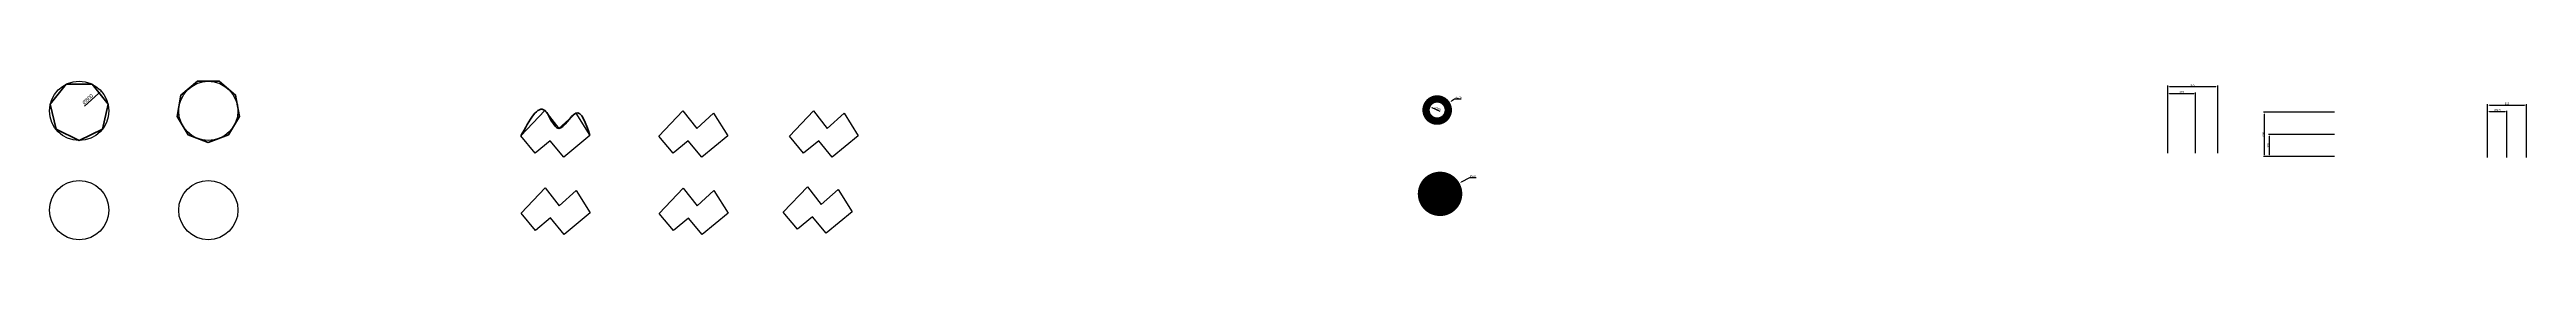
# Model space of a CAD drawing. Header units: centimetres. Extents: x 97323 to 265176, y 25162 to 39605.
# Drawn here: x 97323 to 130730, y 33974 to 36116 of the extents above; entities that cross this region are included whole.
import ezdxf

# ---------------------------------------------------------------- set-up
doc = ezdxf.new("R2010")
doc.units = ezdxf.units.CM
doc.header["$LTSCALE"] = 0.4
doc.header["$PDSIZE"] = 50
for name, color, linetype, lineweight in [('01-FORT-4', 70, 'Continuous', 50), ('01-FORT-5', 133, 'Continuous', 25), ('085-COTATION', 140, 'Continuous', 5)]:
    doc.layers.add(name, color=color, linetype=linetype, lineweight=lineweight)
doc.layers.add('COTATION', color=7, linetype='Continuous', true_color=0xe61919)
doc.styles.add('ARIAL-SD', font='arial.ttf')
doc.dimstyles.new('ISO-25-SD', dxfattribs={"dimscale": 10, "dimtxt": 2.5, "dimasz": 2.5, "dimexe": 1.25, "dimexo": 0.625, "dimtad": 1, "dimtoh": 1, "dimtxsty": 'ARIAL-SD', "dimcen": 0, "dimadec": 0, "dimazin": 0, "dimtfac": 1, "dimtofl": 0, "dimtmove": 0, "dimatfit": 3, "dimfxl": 1, "dimarcsym": 0})

# ---------------------------------------------------------------- blocks, each defined once
blk = doc.blocks.new('*D1')
at = {"layer": '085-COTATION', "color": 0, "lineweight": -2, "transparency": 16777216}
blk.add_line((116079, 35709), (115970, 35759), dxfattribs=at)
at = {"layer": '085-COTATION', "color": 0, "transparency": 16777216}
blk.add_solid([(115972, 35763), (115968, 35755), (115948, 35769)], dxfattribs=at)
at = {"layer": 'Defpoints', "color": 0, "transparency": 16777216}
for p in [(115948, 35769), (116129, 35686)]:
    blk.add_point(p, dxfattribs=at)
at = {"layer": '085-COTATION', "color": 0, "transparency": 16777216, "insert": (116044, 35747), "char_height": 25, "attachment_point": 5, "rotation": 335.3189, "style": 'ARIAL-SD'}
blk.add_mtext('∅200', dxfattribs=at)
blk = doc.blocks.new('*D2')
at = {"layer": '085-COTATION', "color": 0, "lineweight": -2, "transparency": 16777216}
for p, q in [((116274, 35874), (116230, 35846)), ((116363, 35874), (116274, 35874))]:
    blk.add_line(p, q, dxfattribs=at)
at = {"layer": '085-COTATION', "color": 0, "transparency": 16777216}
blk.add_solid([(116227, 35850), (116232, 35843), (116208, 35833)], dxfattribs=at)
at = {"layer": 'Defpoints', "color": 0, "transparency": 16777216}
for p in [(116208, 35833), (115868, 35622)]:
    blk.add_point(p, dxfattribs=at)
at = {"layer": '085-COTATION', "color": 0, "transparency": 16777216, "insert": (116322, 35894), "char_height": 25, "attachment_point": 5, "style": 'ARIAL-SD'}
blk.add_mtext('∅400', dxfattribs=at)
blk = doc.blocks.new('*D36')
at = {"layer": '085-COTATION', "color": 0, "lineweight": -2, "transparency": 16777216}
for p, q in [((125892, 35143), (125892, 35965)), ((125917, 35953), (126242, 35953)), ((126267, 35143), (126267, 35965))]:
    blk.add_line(p, q, dxfattribs=at)
at = {"layer": '085-COTATION', "color": 0, "transparency": 16777216}
for points in [[(125917, 35957), (125917, 35949), (125892, 35953)], [(126242, 35957), (126242, 35949), (126267, 35953)]]:
    blk.add_solid(points, dxfattribs=at)
at = {"layer": 'Defpoints', "color": 0, "transparency": 16777216}
for p in [(126267, 35953), (125892, 35136), (126267, 35136)]:
    blk.add_point(p, dxfattribs=at)
at = {"layer": '085-COTATION', "color": 0, "transparency": 16777216, "insert": (126080, 35972), "char_height": 25, "attachment_point": 5, "style": 'ARIAL-SD'}
blk.add_mtext('375', dxfattribs=at)
blk = doc.blocks.new('*D37')
at = {"layer": '085-COTATION', "color": 0, "lineweight": -2, "transparency": 16777216}
for p, q in [((125892, 35143), (125892, 36059)), ((125917, 36046), (126542, 36046)), ((126567, 35143), (126567, 36059))]:
    blk.add_line(p, q, dxfattribs=at)
at = {"layer": '085-COTATION', "color": 0, "transparency": 16777216}
for points in [[(125917, 36050), (125917, 36042), (125892, 36046)], [(126542, 36050), (126542, 36042), (126567, 36046)]]:
    blk.add_solid(points, dxfattribs=at)
at = {"layer": 'Defpoints', "color": 0, "transparency": 16777216}
for p in [(126567, 36046), (125892, 35136), (126567, 35136)]:
    blk.add_point(p, dxfattribs=at)
at = {"layer": '085-COTATION', "color": 0, "transparency": 16777216, "insert": (126230, 36065), "char_height": 25, "attachment_point": 5, "style": 'ARIAL-SD'}
blk.add_mtext('675', dxfattribs=at)
blk = doc.blocks.new('*D38')
at = {"layer": '085-COTATION', "color": 0, "lineweight": -2, "transparency": 16777216}
for p, q in [((128141, 35398), (127251, 35398)), ((128141, 35098), (127251, 35098)), ((127264, 35123), (127264, 35373))]:
    blk.add_line(p, q, dxfattribs=at)
at = {"layer": '085-COTATION', "color": 0, "transparency": 16777216}
for points in [[(127260, 35373), (127268, 35373), (127264, 35398)], [(127260, 35123), (127268, 35123), (127264, 35098)]]:
    blk.add_solid(points, dxfattribs=at)
at = {"layer": 'Defpoints', "color": 0, "transparency": 16777216}
for p in [(127264, 35398), (128147, 35398), (128147, 35098)]:
    blk.add_point(p, dxfattribs=at)
at = {"layer": '085-COTATION', "color": 0, "transparency": 16777216, "insert": (127245, 35248), "char_height": 25, "attachment_point": 5, "rotation": 90, "style": 'ARIAL-SD'}
blk.add_mtext('300', dxfattribs=at)
blk = doc.blocks.new('*D39')
at = {"layer": '085-COTATION', "color": 0, "lineweight": -2, "transparency": 16777216}
for p, q in [((128141, 35698), (127185, 35698)), ((127197, 35123), (127197, 35673)), ((128141, 35098), (127185, 35098))]:
    blk.add_line(p, q, dxfattribs=at)
at = {"layer": '085-COTATION', "color": 0, "transparency": 16777216}
for points in [[(127193, 35673), (127201, 35673), (127197, 35698)], [(127193, 35123), (127201, 35123), (127197, 35098)]]:
    blk.add_solid(points, dxfattribs=at)
at = {"layer": 'Defpoints', "color": 0, "transparency": 16777216}
for p in [(127197, 35698), (128147, 35698, 770), (128147, 35098)]:
    blk.add_point(p, dxfattribs=at)
at = {"layer": '085-COTATION', "color": 0, "transparency": 16777216, "insert": (127178, 35398), "char_height": 25, "attachment_point": 5, "rotation": 90, "style": 'ARIAL-SD'}
blk.add_mtext('600', dxfattribs=at)
blk = doc.blocks.new('*D40')
at = {"layer": '085-COTATION', "color": 0, "lineweight": -2, "transparency": 16777216}
for p, q in [((130205, 35084), (130205, 35718)), ((130230, 35706), (130442, 35706)), ((130467, 35084), (130467, 35718))]:
    blk.add_line(p, q, dxfattribs=at)
at = {"layer": '085-COTATION', "color": 0, "transparency": 16777216}
for points in [[(130230, 35710), (130230, 35702), (130205, 35706)], [(130442, 35710), (130442, 35702), (130467, 35706)]]:
    blk.add_solid(points, dxfattribs=at)
at = {"layer": 'Defpoints', "color": 0, "transparency": 16777216}
for p in [(130467, 35706), (130205, 35078), (130467, 35078)]:
    blk.add_point(p, dxfattribs=at)
at = {"layer": '085-COTATION', "color": 0, "transparency": 16777216, "insert": (130336, 35727), "char_height": 25, "attachment_point": 5, "style": 'ARIAL-SD'}
blk.add_mtext('262,5', dxfattribs=at)
blk = doc.blocks.new('*D41')
at = {"layer": '085-COTATION', "color": 0, "lineweight": -2, "transparency": 16777216}
for p, q in [((130205, 35084), (130205, 35807)), ((130230, 35795), (130705, 35795)), ((130730, 35084), (130730, 35807))]:
    blk.add_line(p, q, dxfattribs=at)
at = {"layer": '085-COTATION', "color": 0, "transparency": 16777216}
for points in [[(130230, 35799), (130230, 35791), (130205, 35795)], [(130705, 35799), (130705, 35791), (130730, 35795)]]:
    blk.add_solid(points, dxfattribs=at)
at = {"layer": 'Defpoints', "color": 0, "transparency": 16777216}
for p in [(130730, 35795), (130205, 35078), (130730, 35078)]:
    blk.add_point(p, dxfattribs=at)
at = {"layer": '085-COTATION', "color": 0, "transparency": 16777216, "insert": (130467, 35814), "char_height": 25, "attachment_point": 5, "style": 'ARIAL-SD'}
blk.add_mtext('525', dxfattribs=at)
blk = doc.blocks.new('*D51')
at = {"layer": '085-COTATION', "color": 0, "lineweight": -2, "transparency": 16777216}
for p, q in [((116474, 34812), (116362, 34750)), ((116563, 34812), (116474, 34812))]:
    blk.add_line(p, q, dxfattribs=at)
at = {"layer": '085-COTATION', "color": 0, "transparency": 16777216}
blk.add_solid([(116360, 34754), (116364, 34747), (116340, 34738)], dxfattribs=at)
at = {"layer": 'Defpoints', "color": 0, "transparency": 16777216}
for p in [(115814, 34449), (116340, 34738)]:
    blk.add_point(p, dxfattribs=at)
at = {"layer": '085-COTATION', "color": 0, "transparency": 16777216, "insert": (116522, 34832), "char_height": 25, "attachment_point": 5, "style": 'ARIAL-SD'}
blk.add_mtext('∅600', dxfattribs=at)
blk = doc.blocks.new('*D52')
at = {"layer": 'COTATION', "color": 0, "lineweight": -2, "transparency": 16777216}
blk.add_line((97795, 35781), (97982, 35952), dxfattribs=at)
at = {"layer": 'COTATION', "color": 0, "transparency": 16777216}
blk.add_solid([(97976, 35958), (97988, 35945), (98019, 35985)], dxfattribs=at)
at = {"layer": 'Defpoints', "color": 0, "transparency": 16777216}
for p in [(98019, 35985), (97427, 35447)]:
    blk.add_point(p, dxfattribs=at)
at = {"layer": 'COTATION', "color": 0, "transparency": 16777216, "insert": (97838, 35874), "char_height": 50, "attachment_point": 5, "rotation": 42.2734, "style": 'ARIAL-SD'}
blk.add_mtext('∅800', dxfattribs=at)

msp = doc.modelspace()

# ---------------------------------------------------------------- linework, layer by layer
at = {"layer": '01-FORT-4'}
for points in [[(99319.008, 36116.134), (99095.954, 35928.969), (99045.392, 35642.217), (99190.98, 35390.051), (99464.596, 35290.463), (99738.212, 35390.051), (99883.801, 35642.217), (99833.238, 35928.969), (99610.184, 36116.134)], [(97722.969, 35316.134), (98035.702, 35466.738), (98112.94, 35805.142), (97896.523, 36076.521), (97549.416, 36076.521), (97332.998, 35805.142), (97410.237, 35466.738)]]:
    msp.add_lwpolyline(points, close=True, dxfattribs=at)
msp.add_spline([(103681.136, 35377.053), (104005.118, 35719.239), (104191.438, 35478.649), (104419.635, 35685.194), (104611.277, 35381.63)], degree=3, dxfattribs=at)
at = {"layer": '01-FORT-5'}
for points, const_width in [([(115888.378, 35727.57, 1), (116188.378, 35727.57, 1)], 100), ([(115927.001, 34593.565, 1), (116227.001, 34593.565, 1)], 300)]:
    msp.add_lwpolyline(points, format="xyb", close=True, dxfattribs=dict(at, const_width=const_width))
for points in [[(104005.118, 35719.239), (104191.438, 35478.649), (104419.635, 35685.194), (104611.277, 35381.63), (104259.223, 35090.832), (104076.448, 35312.109), (103873.35, 35144.349), (103681.136, 35377.053)], [(105864.767, 35717.247), (106051.086, 35476.656), (106279.283, 35683.202), (106470.926, 35379.637), (106118.871, 35088.84), (105936.096, 35310.116), (105732.998, 35142.357), (105540.784, 35375.061)], [(107625.189, 35717.157), (107811.509, 35476.566), (108039.706, 35683.112), (108231.348, 35379.547), (107879.293, 35088.75), (107696.519, 35310.026), (107493.421, 35142.267), (107301.207, 35374.971)], [(104009.668, 34674.173), (104195.988, 34433.582), (104424.185, 34640.128), (104615.827, 34336.564), (104263.772, 34045.766), (104080.998, 34267.042), (103877.9, 34099.283), (103685.686, 34331.987)], [(105869.317, 34672.18), (106055.636, 34431.59), (106283.833, 34638.136), (106475.475, 34334.571), (106123.421, 34043.773), (105940.646, 34265.05), (105737.548, 34097.291), (105545.334, 34329.995)], [(107543.578, 34688.814), (107729.898, 34448.223), (107958.094, 34654.769), (108149.737, 34351.205), (107797.682, 34060.407), (107614.907, 34281.683), (107411.809, 34113.924), (107219.595, 34346.628)]]:
    msp.add_lwpolyline(points, close=True, dxfattribs=at)
for centre in [(97722.969, 35716.134), (99464.596, 35716.134), (97722.969, 34373.803), (99464.596, 34373.803)]:
    msp.add_circle(centre, 400, dxfattribs=at)

# ---------------------------------------------------------------- dimensions: what is measured, and where the dimension line sits
at = {"layer": '085-COTATION'}
for base, p1, p2, picture, middle in [((126567.124, 36046.172), (125892.124, 35136.373), (126567.124, 35136.373), '*D37', (126229.624, 36065.187)), ((126267.124, 35952.937), (125892.124, 35136.373), (126267.124, 35136.373), '*D36', (126079.624, 35971.96)), ((130729.806, 35794.788), (130204.806, 35077.917), (130729.806, 35077.917), '*D41', (130467.306, 35813.802)), ((130467.306, 35705.88), (130204.806, 35077.917), (130467.306, 35077.917), '*D40', (130336.056, 35727.154))]:
    dim = msp.add_linear_dim(base=base, p1=p1, p2=p2, dimstyle='ISO-25-SD', dxfattribs=at)
    dim.commit()
    dim.dimension.update_dxf_attribs({"geometry": picture, "text_midpoint": middle})
for p1, p2, picture, middle in [((115868.382, 35622.208), (116208.375, 35832.932), '*D2', (116321.792, 35873.834)), ((116129.243, 35685.814), (115947.514, 35769.327), '*D1', (116036.039, 35728.646)), ((115814.205, 34448.864), (116339.797, 34738.266), '*D51', (116521.851, 34812.396))]:
    dim = msp.add_diameter_dim_2p(p1=p1, p2=p2, dimstyle='ISO-25-SD', dxfattribs=at)
    dim.commit()
    dim.dimension.update_dxf_attribs({"geometry": picture, "text_midpoint": middle, "dimtype": 163})
for base, p2, picture, middle in [((127197.089, 35697.735), (128147.21, 35697.735, 770.055), '*D39', (127178.074, 35397.735)), ((127263.735, 35397.735), (128147.21, 35397.735), '*D38', (127244.712, 35247.735))]:
    dim = msp.add_linear_dim(base=base, p1=(128147.21, 35097.735), p2=p2, angle=90, dimstyle='ISO-25-SD', dxfattribs=at)
    dim.commit()
    dim.dimension.update_dxf_attribs({"geometry": picture, "text_midpoint": middle})
at = {"layer": 'COTATION'}
dim = msp.add_diameter_dim_2p(p1=(97426.992, 35447.066), p2=(98018.947, 35985.202), dimstyle='ISO-25-SD', override={"dimscale": 20}, dxfattribs=at)
dim.commit()
dim.dimension.update_dxf_attribs({"geometry": '*D52', "text_midpoint": (97864.852, 35845.116), "dimtype": 163})

doc.saveas('drawing.dxf')
